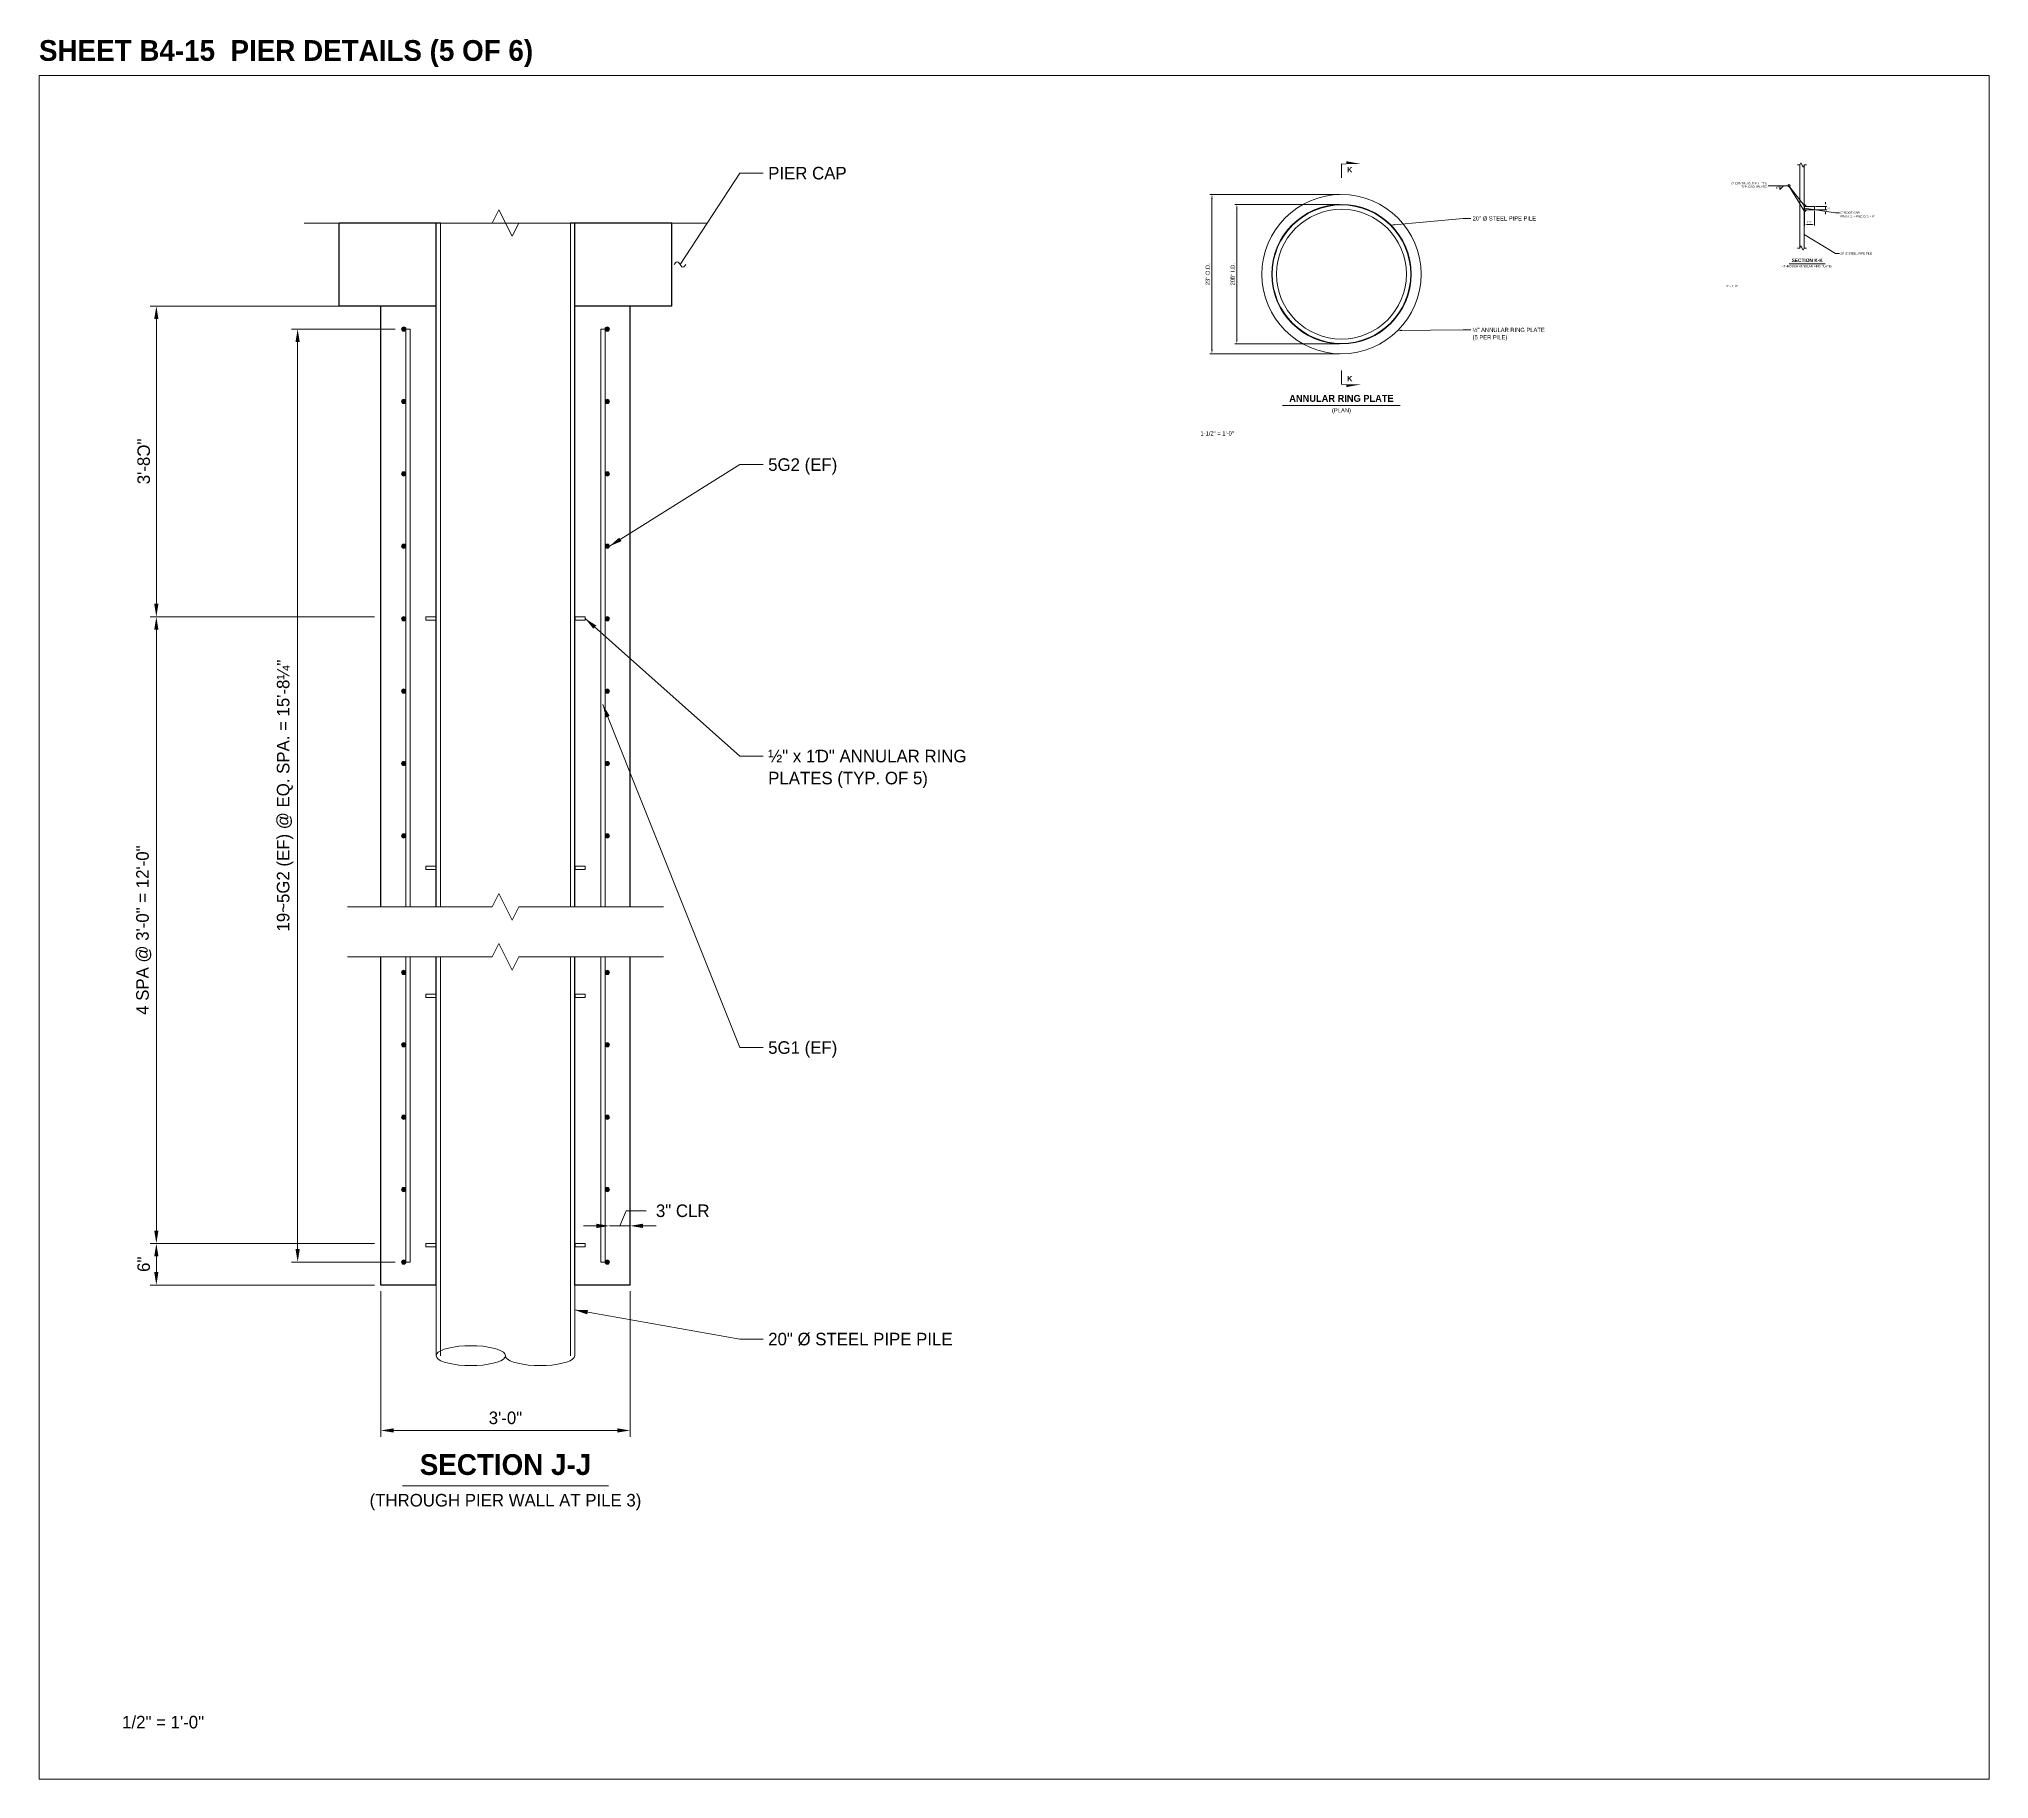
# Model space of a CAD drawing. Extents: x -1 to 861, y -26 to 2.
# Drawn here: x 539 to 562.46, y -19.5 to 1.44 of the extents above; entities that cross this region are included whole.
import ezdxf
from ezdxf.enums import TextEntityAlignment as Align

# ---------------------------------------------------------------- set-up
doc = ezdxf.new("R2010")
doc.units = 21
doc.header["$MEASUREMENT"] = 0
for name, color, linetype, lineweight in [('Border', 7, 'Continuous', 15), ('Dimension', 7, 'Continuous', 9), ('Leader', 7, 'Continuous', 9), ('PileSteel', 30, 'Continuous', 15), ('Rebar', 2, 'Continuous', 15), ('SubStrConc', 3, 'Continuous', 30), ('Symbols', 7, 'Continuous', 15), ('TextStructures', 7, 'Continuous', 9)]:
    doc.layers.add(name, color=color, linetype=linetype, lineweight=lineweight)
doc.styles.add('FDOT Bold (Large)', font='FDOTBold.ttf')
doc.styles.add('FDOT Structures', font='FDOT.ttf')
doc.styles.add('FDOT Structures Annotation', font='FDOT.ttf')
doc.styles.add('FDOT Structures Views_SectionArrow', font='FDOTBold.ttf')

msp = doc.modelspace()

# ---------------------------------------------------------------- hatches: boundary and pattern name
at = {"layer": 'Rebar'}
h = msp.add_hatch(color=256, dxfattribs=at)
h.dxf.hatch_style = 1
edge = h.paths.add_edge_path()
edge.add_arc((543.388, -2.052), 0.026, 0, 360)
h = msp.add_hatch(color=256, dxfattribs=at)
h.dxf.hatch_style = 1
edge = h.paths.add_edge_path()
edge.add_arc((545.836, -2.052), 0.026, 0, 360)
h = msp.add_hatch(color=256, dxfattribs=at)
h.dxf.hatch_style = 1
edge = h.paths.add_edge_path()
edge.add_arc((543.388, -2.923), 0.026, 0, 360)
h = msp.add_hatch(color=256, dxfattribs=at)
h.dxf.hatch_style = 1
edge = h.paths.add_edge_path()
edge.add_arc((545.836, -2.923), 0.026, 0, 360)
h = msp.add_hatch(color=256, dxfattribs=at)
h.dxf.hatch_style = 1
edge = h.paths.add_edge_path()
edge.add_arc((543.388, -3.795), 0.026, 0, 360)
h = msp.add_hatch(color=256, dxfattribs=at)
h.dxf.hatch_style = 1
edge = h.paths.add_edge_path()
edge.add_arc((545.836, -3.795), 0.026, 0, 360)
h = msp.add_hatch(color=256, dxfattribs=at)
h.dxf.hatch_style = 1
edge = h.paths.add_edge_path()
edge.add_arc((543.388, -4.666), 0.026, 0, 360)
h = msp.add_hatch(color=256, dxfattribs=at)
h.dxf.hatch_style = 1
edge = h.paths.add_edge_path()
edge.add_arc((545.836, -4.666), 0.026, 0, 360)
h = msp.add_hatch(color=256, dxfattribs=at)
h.dxf.hatch_style = 1
edge = h.paths.add_edge_path()
edge.add_arc((543.388, -5.538), 0.026, 0, 360)
h = msp.add_hatch(color=256, dxfattribs=at)
h.dxf.hatch_style = 1
edge = h.paths.add_edge_path()
edge.add_arc((545.836, -5.538), 0.026, 0, 360)
h = msp.add_hatch(color=256, dxfattribs=at)
h.dxf.hatch_style = 1
edge = h.paths.add_edge_path()
edge.add_arc((543.388, -6.409), 0.026, 0, 360)
h = msp.add_hatch(color=256, dxfattribs=at)
h.dxf.hatch_style = 1
edge = h.paths.add_edge_path()
edge.add_arc((545.836, -6.409), 0.026, 0, 360)
h = msp.add_hatch(color=256, dxfattribs=at)
h.dxf.hatch_style = 1
edge = h.paths.add_edge_path()
edge.add_arc((543.388, -7.28), 0.026, 0, 360)
h = msp.add_hatch(color=256, dxfattribs=at)
h.dxf.hatch_style = 1
edge = h.paths.add_edge_path()
edge.add_arc((545.836, -7.28), 0.026, 0, 360)
h = msp.add_hatch(color=256, dxfattribs=at)
h.dxf.hatch_style = 1
edge = h.paths.add_edge_path()
edge.add_arc((543.388, -8.152), 0.026, 0, 360)
h = msp.add_hatch(color=256, dxfattribs=at)
h.dxf.hatch_style = 1
edge = h.paths.add_edge_path()
edge.add_arc((545.836, -8.152), 0.026, 0, 360)
h = msp.add_hatch(color=256, dxfattribs=at)
h.dxf.hatch_style = 1
edge = h.paths.add_edge_path()
edge.add_arc((543.388, -9.794), 0.026, 0, 360)
h = msp.add_hatch(color=256, dxfattribs=at)
h.dxf.hatch_style = 1
edge = h.paths.add_edge_path()
edge.add_arc((545.836, -9.794), 0.026, 0, 360)
h = msp.add_hatch(color=256, dxfattribs=at)
h.dxf.hatch_style = 1
edge = h.paths.add_edge_path()
edge.add_arc((543.388, -10.665), 0.026, 0, 360)
h = msp.add_hatch(color=256, dxfattribs=at)
h.dxf.hatch_style = 1
edge = h.paths.add_edge_path()
edge.add_arc((545.836, -10.665), 0.026, 0, 360)
h = msp.add_hatch(color=256, dxfattribs=at)
h.dxf.hatch_style = 1
edge = h.paths.add_edge_path()
edge.add_arc((543.388, -11.537), 0.026, 0, 360)
h = msp.add_hatch(color=256, dxfattribs=at)
h.dxf.hatch_style = 1
edge = h.paths.add_edge_path()
edge.add_arc((545.836, -11.537), 0.026, 0, 360)
h = msp.add_hatch(color=256, dxfattribs=at)
h.dxf.hatch_style = 1
edge = h.paths.add_edge_path()
edge.add_arc((543.388, -12.408), 0.026, 0, 360)
h = msp.add_hatch(color=256, dxfattribs=at)
h.dxf.hatch_style = 1
edge = h.paths.add_edge_path()
edge.add_arc((545.836, -12.408), 0.026, 0, 360)
h = msp.add_hatch(color=256, dxfattribs=at)
h.dxf.hatch_style = 1
edge = h.paths.add_edge_path()
edge.add_arc((543.388, -13.28), 0.026, 0, 360)
h = msp.add_hatch(color=256, dxfattribs=at)
h.dxf.hatch_style = 1
edge = h.paths.add_edge_path()
edge.add_arc((545.836, -13.28), 0.026, 0, 360)

# ---------------------------------------------------------------- linework, layer by layer
at = {"layer": 'Dimension'}
for p, q in [((554.645, -0.433), (553.086, -0.433)), ((553.112, -2.298), (553.112, -0.485)), ((554.645, -0.553), (553.386, -0.553)), ((553.412, -2.178), (553.412, -0.605)), ((560.242, -0.631), (560.242, -0.807)), ((560.362, -0.631), (560.362, -0.807)), ((560.375, -0.577), (560.508, -0.577)), ((560.375, -0.618), (560.508, -0.618)), ((560.495, -0.551), (560.495, -0.525)), ((560.495, -0.577), (560.495, -0.618)), ((560.495, -0.644), (560.495, -0.67)), ((560.268, -0.794), (560.336, -0.794)), ((543.036, -1.776), (540.336, -1.776)), ((540.412, -5.358), (540.412, -1.932)), ((543.286, -2.052), (542.036, -2.052)), ((542.112, -13.124), (542.112, -2.208)), ((554.645, -2.23), (553.386, -2.23)), ((554.645, -2.35), (553.086, -2.35)), ((543.036, -5.514), (540.336, -5.514)), ((543.036, -5.514), (540.336, -5.514)), ((540.412, -12.9), (540.412, -5.67)), ((545.705, -12.844), (545.549, -12.844)), ((545.862, -12.844), (546.112, -12.844)), ((543.036, -13.056), (540.336, -13.056)), ((543.036, -13.056), (540.336, -13.056)), ((540.412, -13.4), (540.412, -13.212)), ((543.286, -13.28), (542.036, -13.28)), ((543.036, -13.556), (540.336, -13.556)), ((543.112, -13.631), (543.112, -15.381)), ((546.112, -13.631), (546.112, -15.381)), ((543.268, -15.306), (545.956, -15.306))]:
    msp.add_line(p, q, dxfattribs=at)
for points in [[(553.103, -0.485), (553.112, -0.433), (553.12, -0.485)], [(553.403, -0.605), (553.412, -0.553), (553.42, -0.605)], [(540.386, -1.932), (540.412, -1.776), (540.437, -1.932)], [(542.086, -2.208), (542.112, -2.052), (542.137, -2.208)], [(553.12, -2.298), (553.112, -2.35), (553.103, -2.298)], [(553.42, -2.178), (553.412, -2.23), (553.403, -2.178)], [(540.437, -5.358), (540.412, -5.514), (540.386, -5.358)], [(540.386, -5.67), (540.412, -5.514), (540.437, -5.67)], [(540.437, -12.9), (540.412, -13.056), (540.386, -12.9)], [(545.705, -12.818), (545.862, -12.844), (545.705, -12.87)], [(546.268, -12.87), (546.112, -12.844), (546.268, -12.818)], [(542.137, -13.124), (542.112, -13.28), (542.086, -13.124)], [(543.268, -15.331), (543.112, -15.306), (543.268, -15.28)], [(545.956, -15.28), (546.112, -15.306), (545.956, -15.331)]]:
    msp.add_solid(points, dxfattribs=at)
at = {"layer": 'Leader'}
for p in [(559.804, -0.327), (560.237, -0.564), (560.237, -0.631)]:
    msp.add_line(p, (560.054, -0.327), dxfattribs=at)
for points in [[(546.712, -1.276), (547.432, -0.176), (547.712, -0.176)], [(559.944, -0.327), (559.944, -0.373), (559.99, -0.327), (559.944, -0.327)], [(560.242, -0.597), (560.615, -0.652), (560.662, -0.652)], [(555.259, -0.802), (556.135, -0.721), (556.228, -0.721)], [(560.237, -0.916), (560.615, -1.143), (560.662, -1.143)], [(546.642, -1.276), (546.654, -1.26), (546.665, -1.248), (546.677, -1.244), (546.689, -1.248), (546.7, -1.26), (546.712, -1.276), (546.724, -1.291), (546.735, -1.303), (546.747, -1.307), (546.759, -1.303), (546.77, -1.291), (546.782, -1.276)], [(555.348, -2.069), (556.135, -2.063), (556.228, -2.063)], [(545.862, -4.666), (547.432, -3.683), (547.712, -3.683)], [(545.57, -5.535), (547.432, -7.191), (547.712, -7.191)], [(545.784, -6.572), (547.432, -10.698), (547.712, -10.698)], [(545.445, -13.856), (547.432, -14.206), (547.712, -14.206)]]:
    msp.add_lwpolyline(points, dxfattribs=at)
msp.add_circle((560.054, -0.327), 0.015, dxfattribs=at)
for points in [[(560.237, -0.564), (560.218, -0.546), (560.225, -0.54)], [(560.237, -0.631), (560.22, -0.611), (560.227, -0.607)], [(560.242, -0.597), (560.269, -0.597), (560.267, -0.606)], [(555.259, -0.802), (555.31, -0.789), (555.312, -0.806)], [(560.237, -0.916), (560.262, -0.926), (560.257, -0.933)], [(555.348, -2.069), (555.4, -2.06), (555.4, -2.078)], [(545.862, -4.666), (545.981, -4.561), (546.008, -4.605)], [(545.57, -5.535), (545.704, -5.619), (545.67, -5.658)], [(545.784, -6.572), (545.866, -6.707), (545.818, -6.727)], [(545.445, -13.856), (545.604, -13.857), (545.595, -13.909)]]:
    msp.add_solid(points, dxfattribs=at)
at = {"layer": 'PileSteel'}
for p, q in [((560.185, -1.077), (560.185, -0.077)), ((560.237, -1.077), (560.237, -0.077))]:
    msp.add_line(p, q, dxfattribs=at)
for points in [[(560.237, -0.577), (560.237, -0.551), (560.263, -0.577), (560.237, -0.577)], [(560.237, -0.618), (560.237, -0.644), (560.263, -0.618), (560.237, -0.618)], [(543.779, -9.006), (543.779, -0.776)], [(545.393, -0.776), (544.612, -0.776), (543.831, -0.776)], [(543.831, -9.006), (543.831, -0.776)], [(545.393, -1.006), (545.393, -0.776)], [(545.393, -9.006), (545.393, -0.776)], [(545.393, -1.006), (545.393, -0.91), (545.393, -0.814), (545.393, -0.776)], [(545.445, -9.006), (545.445, -0.776)], [(545.393, -2.428), (545.393, -1.006)], [(545.445, -1.97), (545.445, -1.776)], [(545.445, -3.171), (545.445, -1.97)], [(545.393, -2.717), (545.393, -2.621), (545.393, -2.525), (545.393, -2.428), (545.393, -2.332)], [(545.445, -2.717), (545.445, -2.621), (545.445, -2.525), (545.445, -2.428), (545.445, -2.332)], [(545.393, -2.717), (545.393, -2.428)], [(545.445, -2.717), (545.445, -2.428)], [(545.393, -4.177), (545.393, -2.717)], [(545.445, -4.177), (545.445, -2.717)], [(545.445, -3.414), (545.445, -3.333), (545.445, -3.252), (545.445, -3.171), (545.445, -3.089)], [(545.445, -3.414), (545.445, -3.171)], [(545.445, -4.647), (545.445, -3.414)], [(545.393, -4.466), (545.393, -4.37), (545.393, -4.274), (545.393, -4.177), (545.393, -4.081)], [(545.393, -4.466), (545.393, -4.177)], [(545.445, -4.466), (545.445, -4.37), (545.445, -4.274), (545.445, -4.177), (545.445, -4.081)], [(545.445, -4.466), (545.445, -4.177)], [(545.393, -5.926), (545.393, -4.466)], [(545.445, -5.926), (545.445, -4.466)], [(545.445, -4.89), (545.445, -4.809), (545.445, -4.728), (545.445, -4.647), (545.445, -4.566)], [(545.445, -4.89), (545.445, -4.647)], [(545.445, -6.123), (545.445, -4.89)], [(543.654, -5.556), (543.654, -5.514)], [(543.773, -5.514), (543.654, -5.514)], [(543.773, -5.556), (543.654, -5.556)], [(543.773, -5.556), (543.773, -5.514)], [(545.57, -5.514), (545.45, -5.514)], [(545.45, -5.556), (545.45, -5.514)], [(545.45, -5.518), (545.45, -5.515)], [(545.45, -5.522), (545.45, -5.518)], [(545.45, -5.525), (545.45, -5.522)], [(545.45, -5.529), (545.45, -5.526)], [(545.45, -5.533), (545.45, -5.53)], [(545.45, -5.537), (545.45, -5.533)], [(545.45, -5.54), (545.45, -5.537)], [(545.45, -5.544), (545.45, -5.541)], [(545.45, -5.548), (545.45, -5.545)], [(545.45, -5.552), (545.45, -5.549)], [(545.45, -5.555), (545.45, -5.552)], [(545.57, -5.556), (545.45, -5.556)], [(545.57, -5.556), (545.57, -5.514)], [(545.57, -5.518), (545.57, -5.515)], [(545.57, -5.522), (545.57, -5.518)], [(545.57, -5.525), (545.57, -5.522)], [(545.57, -5.529), (545.57, -5.526)], [(545.57, -5.533), (545.57, -5.53)], [(545.57, -5.537), (545.57, -5.533)], [(545.57, -5.54), (545.57, -5.537)], [(545.57, -5.544), (545.57, -5.541)], [(545.57, -5.548), (545.57, -5.545)], [(545.57, -5.552), (545.57, -5.549)], [(545.57, -5.555), (545.57, -5.552)], [(545.393, -6.215), (545.393, -6.119), (545.393, -6.022), (545.393, -5.926), (545.393, -5.83)], [(545.445, -6.215), (545.445, -6.119), (545.445, -6.022), (545.445, -5.926), (545.445, -5.83)], [(545.393, -6.215), (545.393, -5.926)], [(545.445, -6.215), (545.445, -5.926)], [(545.445, -6.367), (545.445, -6.285), (545.445, -6.204), (545.445, -6.123), (545.445, -6.042)], [(545.393, -7.675), (545.393, -6.215)], [(545.445, -6.367), (545.445, -6.123)], [(545.445, -7.675), (545.445, -6.215)], [(545.445, -7.599), (545.445, -6.367)], [(545.393, -7.964), (545.393, -7.868), (545.393, -7.771), (545.393, -7.675), (545.393, -7.579)], [(545.393, -7.964), (545.393, -7.675)], [(545.445, -7.843), (545.445, -7.762), (545.445, -7.681), (545.445, -7.599), (545.445, -7.518)], [(545.445, -7.964), (545.445, -7.868), (545.445, -7.771), (545.445, -7.675), (545.445, -7.579)], [(545.445, -7.843), (545.445, -7.599)], [(545.445, -7.964), (545.445, -7.675)], [(545.393, -9.006), (545.393, -7.964)], [(545.445, -9.006), (545.445, -7.843)], [(545.445, -9.006), (545.445, -7.964)], [(543.654, -8.556), (543.654, -8.514)], [(543.773, -8.514), (543.654, -8.514)], [(543.773, -8.556), (543.654, -8.556)], [(543.773, -8.556), (543.773, -8.514)], [(545.57, -8.514), (545.45, -8.514)], [(545.45, -8.556), (545.45, -8.514)], [(545.45, -8.518), (545.45, -8.515)], [(545.45, -8.522), (545.45, -8.518)], [(545.45, -8.525), (545.45, -8.522)], [(545.45, -8.529), (545.45, -8.526)], [(545.45, -8.533), (545.45, -8.53)], [(545.45, -8.537), (545.45, -8.533)], [(545.45, -8.54), (545.45, -8.537)], [(545.45, -8.544), (545.45, -8.541)], [(545.45, -8.548), (545.45, -8.545)], [(545.45, -8.552), (545.45, -8.549)], [(545.45, -8.555), (545.45, -8.552)], [(545.57, -8.556), (545.45, -8.556)], [(545.57, -8.556), (545.57, -8.514)], [(545.57, -8.518), (545.57, -8.515)], [(545.57, -8.522), (545.57, -8.518)], [(545.57, -8.525), (545.57, -8.522)], [(545.57, -8.529), (545.57, -8.526)], [(545.57, -8.533), (545.57, -8.53)], [(545.57, -8.537), (545.57, -8.533)], [(545.57, -8.54), (545.57, -8.537)], [(545.57, -8.544), (545.57, -8.541)], [(545.57, -8.548), (545.57, -8.545)], [(545.57, -8.552), (545.57, -8.549)], [(545.57, -8.555), (545.57, -8.552)], [(543.779, -14.406), (543.779, -9.606)], [(543.831, -14.406), (543.831, -9.606)], [(545.393, -10.213), (545.393, -9.606)], [(545.393, -14.406), (545.393, -9.606)], [(545.445, -10.522), (545.445, -9.606)], [(545.445, -10.213), (545.445, -9.606)], [(545.445, -14.406), (545.445, -9.606)], [(543.654, -10.097), (543.654, -10.056)], [(543.773, -10.056), (543.654, -10.056)], [(543.773, -10.097), (543.773, -10.056)], [(545.57, -10.056), (545.45, -10.056)], [(545.45, -10.059), (545.45, -10.056)], [(545.45, -10.097), (545.45, -10.056)], [(545.45, -10.063), (545.45, -10.06)], [(545.45, -10.067), (545.45, -10.064)], [(545.45, -10.071), (545.45, -10.068)], [(545.45, -10.075), (545.45, -10.071)], [(545.45, -10.078), (545.45, -10.075)], [(545.45, -10.082), (545.45, -10.079)], [(545.45, -10.086), (545.45, -10.083)], [(545.45, -10.09), (545.45, -10.087)], [(545.57, -10.059), (545.57, -10.056)], [(545.57, -10.097), (545.57, -10.056)], [(545.57, -10.063), (545.57, -10.06)], [(545.57, -10.067), (545.57, -10.064)], [(545.57, -10.071), (545.57, -10.068)], [(545.57, -10.075), (545.57, -10.071)], [(545.57, -10.078), (545.57, -10.075)], [(545.57, -10.082), (545.57, -10.079)], [(545.57, -10.086), (545.57, -10.083)], [(545.57, -10.09), (545.57, -10.087)], [(543.773, -10.097), (543.654, -10.097)], [(545.393, -10.501), (545.393, -10.405), (545.393, -10.309), (545.393, -10.213), (545.393, -10.117)], [(545.393, -10.501), (545.393, -10.213)], [(545.445, -10.501), (545.445, -10.405), (545.445, -10.309), (545.445, -10.213), (545.445, -10.117)], [(545.445, -10.501), (545.445, -10.213)], [(545.45, -10.093), (545.45, -10.09)], [(545.45, -10.097), (545.45, -10.094)], [(545.57, -10.097), (545.45, -10.097)], [(545.57, -10.093), (545.57, -10.09)], [(545.57, -10.097), (545.57, -10.094)], [(545.393, -11.962), (545.393, -10.501)], [(545.445, -11.962), (545.445, -10.501)], [(545.445, -10.766), (545.445, -10.522)], [(545.445, -11.998), (545.445, -10.766)], [(545.393, -12.25), (545.393, -12.154), (545.393, -12.058), (545.393, -11.962), (545.393, -11.866)], [(545.393, -12.25), (545.393, -11.962)], [(545.445, -12.25), (545.445, -12.154), (545.445, -12.058), (545.445, -11.962), (545.445, -11.866)], [(545.445, -12.242), (545.445, -12.161), (545.445, -12.08), (545.445, -11.998), (545.445, -11.917)], [(545.445, -12.25), (545.445, -11.962)], [(545.445, -12.242), (545.445, -11.998)], [(545.393, -13.711), (545.393, -12.25)], [(545.445, -13.711), (545.445, -12.25)], [(543.654, -13.097), (543.654, -13.056)], [(543.773, -13.056), (543.654, -13.056)], [(543.773, -13.097), (543.654, -13.097)], [(543.773, -13.097), (543.773, -13.056)], [(545.57, -13.056), (545.45, -13.056)], [(545.45, -13.059), (545.45, -13.056)], [(545.45, -13.097), (545.45, -13.056)], [(545.45, -13.063), (545.45, -13.06)], [(545.45, -13.067), (545.45, -13.064)], [(545.45, -13.071), (545.45, -13.068)], [(545.45, -13.075), (545.45, -13.071)], [(545.45, -13.078), (545.45, -13.075)], [(545.45, -13.082), (545.45, -13.079)], [(545.45, -13.086), (545.45, -13.083)], [(545.45, -13.09), (545.45, -13.087)], [(545.45, -13.093), (545.45, -13.09)], [(545.45, -13.097), (545.45, -13.094)], [(545.57, -13.097), (545.45, -13.097)], [(545.57, -13.059), (545.57, -13.056)], [(545.57, -13.097), (545.57, -13.056)], [(545.57, -13.063), (545.57, -13.06)], [(545.57, -13.067), (545.57, -13.064)], [(545.57, -13.071), (545.57, -13.068)], [(545.57, -13.075), (545.57, -13.071)], [(545.57, -13.078), (545.57, -13.075)], [(545.57, -13.082), (545.57, -13.079)], [(545.57, -13.086), (545.57, -13.083)], [(545.57, -13.09), (545.57, -13.087)], [(545.57, -13.093), (545.57, -13.09)], [(545.57, -13.097), (545.57, -13.094)], [(545.445, -13.556), (545.445, -13.54), (545.445, -13.458), (545.445, -13.377), (545.445, -13.296)], [(545.393, -13.999), (545.393, -13.903), (545.393, -13.807), (545.393, -13.711), (545.393, -13.614)], [(545.393, -13.999), (545.393, -13.711)], [(545.445, -13.999), (545.445, -13.903), (545.445, -13.807), (545.445, -13.711), (545.445, -13.614)], [(545.445, -13.999), (545.445, -13.711)], [(545.393, -14.406), (545.393, -13.999)], [(545.445, -14.406), (545.445, -13.999)], [(544.612, -14.406), (544.606, -14.385), (544.587, -14.365), (544.556, -14.346), (544.514, -14.329), (544.463, -14.314), (544.404, -14.302), (544.338, -14.293), (544.268, -14.288), (544.195, -14.286), (544.123, -14.288), (544.053, -14.293), (543.987, -14.302), (543.927, -14.314), (543.876, -14.329), (543.834, -14.346), (543.804, -14.365), (543.785, -14.385), (543.779, -14.406), (543.785, -14.427), (543.804, -14.447), (543.834, -14.466), (543.876, -14.483), (543.927, -14.498), (543.987, -14.51), (544.053, -14.519), (544.123, -14.524), (544.195, -14.526), (544.268, -14.524), (544.338, -14.519), (544.404, -14.51), (544.463, -14.498), (544.514, -14.483), (544.556, -14.466), (544.587, -14.447), (544.606, -14.427), (544.612, -14.406)], [(544.612, -14.406), (544.618, -14.427), (544.637, -14.447), (544.668, -14.466), (544.709, -14.483), (544.761, -14.498), (544.82, -14.51), (544.886, -14.519), (544.956, -14.524), (545.029, -14.526), (545.101, -14.524), (545.171, -14.519), (545.237, -14.51), (545.296, -14.498), (545.348, -14.483), (545.389, -14.466), (545.42, -14.447), (545.439, -14.427), (545.445, -14.406)]]:
    msp.add_lwpolyline(points, dxfattribs=at)
msp.add_lwpolyline([(560.242, -0.577), (560.362, -0.577), (560.362, -0.618), (560.242, -0.618)], close=True, dxfattribs=at)
for radius in [0.958, 0.839, 0.833, 0.781]:
    msp.add_circle((554.67, -1.392), radius, dxfattribs=at)
at = {"layer": 'Rebar'}
for p, q in [((543.414, -2.052), (543.466, -2.052)), ((545.758, -2.052), (545.81, -2.052)), ((543.414, -13.28), (543.466, -13.28)), ((545.758, -13.28), (545.81, -13.28))]:
    msp.add_line(p, q, dxfattribs=at)
for points in [[(543.414, -9.006), (543.414, -2.052)], [(543.466, -9.006), (543.466, -2.052)], [(545.758, -9.006), (545.758, -2.052)], [(545.81, -9.006), (545.81, -2.052)], [(543.414, -13.28), (543.414, -9.606)], [(543.466, -13.28), (543.466, -9.606)], [(545.758, -13.28), (545.758, -9.606)], [(545.81, -13.28), (545.81, -9.606)]]:
    msp.add_lwpolyline(points, dxfattribs=at)
for centre in [(543.388, -2.052), (545.836, -2.052), (543.388, -2.923), (545.836, -2.923), (543.388, -3.795), (545.836, -3.795), (543.388, -4.666), (545.836, -4.666), (543.388, -5.538), (545.836, -5.538), (543.388, -6.409), (545.836, -6.409), (543.388, -7.28), (545.836, -7.28), (543.388, -8.152), (545.836, -8.152), (543.388, -9.794), (545.836, -9.794), (543.388, -10.665), (545.836, -10.665), (543.388, -11.537), (545.836, -11.537), (543.388, -12.408), (545.836, -12.408), (543.388, -13.28), (545.836, -13.28)]:
    msp.add_circle(centre, 0.026, dxfattribs=at)
at = {"layer": 'SubStrConc'}
for points in [[(542.612, -1.776), (542.612, -0.776)], [(543.779, -0.776), (542.612, -0.776)], [(543.831, -0.776), (543.779, -0.776)], [(543.779, -1.776), (543.779, -0.776)], [(545.445, -0.776), (545.393, -0.776)], [(545.445, -1.006), (545.445, -0.776)], [(546.612, -0.776), (545.445, -0.776)], [(545.445, -1.776), (545.445, -0.776)], [(545.445, -0.788), (545.445, -0.776)], [(545.445, -1.006), (545.445, -0.91), (545.445, -0.814), (545.445, -0.776)], [(545.445, -0.788), (545.445, -0.783), (545.445, -0.778), (545.445, -0.776)], [(545.445, -0.862), (545.445, -0.788)], [(545.445, -0.877), (545.445, -0.872), (545.445, -0.867), (545.445, -0.862), (545.445, -0.857)], [(545.445, -0.877), (545.445, -0.862)], [(545.445, -0.952), (545.445, -0.877)], [(546.612, -1.776), (546.612, -0.776)], [(545.445, -0.967), (545.445, -0.962), (545.445, -0.957), (545.445, -0.952), (545.445, -0.947)], [(545.445, -0.967), (545.445, -0.952)], [(545.445, -1.043), (545.445, -0.967)], [(545.445, -2.428), (545.445, -1.006)], [(545.445, -1.058), (545.445, -1.053), (545.445, -1.048), (545.445, -1.043), (545.445, -1.038)], [(545.445, -1.058), (545.445, -1.043)], [(545.445, -1.134), (545.445, -1.058)], [(545.445, -1.149), (545.445, -1.144), (545.445, -1.139), (545.445, -1.134), (545.445, -1.129)], [(545.445, -1.149), (545.445, -1.134)], [(545.445, -1.225), (545.445, -1.149)], [(545.445, -1.24), (545.445, -1.235), (545.445, -1.23), (545.445, -1.225), (545.445, -1.22)], [(545.445, -1.24), (545.445, -1.225)], [(545.445, -1.316), (545.445, -1.24)], [(545.445, -1.331), (545.445, -1.326), (545.445, -1.321), (545.445, -1.316), (545.445, -1.311)], [(545.445, -1.331), (545.445, -1.316)], [(545.445, -1.407), (545.445, -1.331)], [(545.445, -1.422), (545.445, -1.417), (545.445, -1.412), (545.445, -1.407), (545.445, -1.402)], [(545.445, -1.422), (545.445, -1.407)], [(545.445, -1.498), (545.445, -1.422)], [(545.445, -1.513), (545.445, -1.508), (545.445, -1.503), (545.445, -1.498), (545.445, -1.493)], [(545.445, -1.513), (545.445, -1.498)], [(545.445, -1.589), (545.445, -1.513)], [(545.445, -1.604), (545.445, -1.599), (545.445, -1.594), (545.445, -1.589), (545.445, -1.584)], [(545.445, -1.604), (545.445, -1.589)], [(545.445, -1.68), (545.445, -1.604)], [(543.779, -1.776), (542.612, -1.776)], [(543.112, -9.006), (543.112, -1.776)], [(543.779, -1.776), (543.112, -1.776)], [(543.779, -9.006), (543.779, -1.776)], [(545.445, -1.695), (545.445, -1.69), (545.445, -1.685), (545.445, -1.68), (545.445, -1.675)], [(545.445, -1.695), (545.445, -1.68)], [(545.445, -1.765), (545.445, -1.695)], [(545.445, -1.776), (545.445, -1.775), (545.445, -1.77), (545.445, -1.765), (545.445, -1.76)], [(545.445, -1.776), (545.445, -1.765)], [(546.112, -1.776), (545.445, -1.776)], [(545.445, -9.006), (545.445, -1.776)], [(546.612, -1.776), (545.445, -1.776)], [(545.445, -1.97), (545.445, -1.889), (545.445, -1.808), (545.445, -1.776)], [(546.112, -9.006), (546.112, -1.776)], [(545.445, -9.006), (545.445, -8.994)], [(543.112, -13.556), (543.112, -9.606)], [(543.779, -13.556), (543.779, -9.606)], [(545.445, -13.556), (545.445, -9.606)], [(546.112, -13.556), (546.112, -9.606)], [(545.445, -10.766), (545.445, -10.685), (545.445, -10.603), (545.445, -10.522), (545.445, -10.441)], [(545.445, -13.377), (545.445, -12.242)], [(543.779, -13.556), (543.112, -13.556)], [(545.445, -13.556), (545.445, -13.377)], [(546.112, -13.556), (545.445, -13.556)]]:
    msp.add_lwpolyline(points, dxfattribs=at)
at = {"layer": 'Symbols', "const_width": 0.00933}
for points in [[(554.67, -0.233), (554.67, -0.067), (554.73, -0.067)], [(554.67, -2.55), (554.67, -2.717), (554.73, -2.717)]]:
    msp.add_lwpolyline(points, dxfattribs=at)
at = {"layer": 'Symbols'}
for points in [[(560.158, -0.077), (560.184, -0.077), (560.198, -0.05), (560.224, -0.103), (560.238, -0.077), (560.264, -0.077)], [(542.192, -0.776), (544.452, -0.776), (544.532, -0.616), (544.692, -0.936), (544.772, -0.776), (547.032, -0.776)], [(560.158, -1.077), (560.184, -1.077), (560.198, -1.05), (560.224, -1.103), (560.238, -1.077), (560.264, -1.077)], [(542.712, -9.006), (544.452, -9.006), (544.532, -8.846), (544.692, -9.166), (544.772, -9.006), (546.512, -9.006)], [(542.712, -9.606), (544.452, -9.606), (544.532, -9.446), (544.692, -9.766), (544.772, -9.606), (546.512, -9.606)]]:
    msp.add_lwpolyline(points, dxfattribs=at)
for points in [[(554.73, -0.067), (554.91, -0.067), (554.73, -0.033)], [(554.73, -2.717), (554.91, -2.717), (554.73, -2.75)]]:
    msp.add_solid(points, dxfattribs=at)
at = {"layer": 'TextStructures'}
for p, q in [((560.055, -1.267), (560.491, -1.267)), ((553.961, -2.972), (555.378, -2.972)), ((543.372, -15.971), (545.852, -15.971))]:
    msp.add_line(p, q, dxfattribs=at)

# ---------------------------------------------------------------- texts
at = {"layer": 'Border', "style": 'FDOT Bold (Large)'}
msp.add_text('SHEET B4-15  PIER DETAILS (5 OF 6)', height=0.25001, dxfattribs=at).set_placement((539, 1.1), align=Align.BOTTOM_LEFT)
at = {"layer": 'Border', "style": 'FDOT Structures'}
for s, height, p in [('3" = 1\'-0"', 0.0252, (559.298, -1.522)), ('1-1/2" = 1\'-0"', 0.0504, (552.974, -3.283)), ('1/2" = 1\'-0"', 0.1512, (540, -18.74))]:
    msp.add_text(s, height=height, dxfattribs=at).set_placement(p, align=Align.TOP_LEFT)
at = {"layer": 'Dimension', "insert": (546.745, -12.663), "char_height": 0.1512, "attachment_point": 5, "line_spacing_factor": 1.05, "style": 'FDOT Structures Annotation', "bg_fill": 3, "box_fill_scale": 1.1, "bg_fill_color": 0}
msp.add_mtext('3" CLR', dxfattribs=at)
at = {"layer": 'TextStructures', "style": 'FDOT Structures'}
for s, height, p in [('PIER CAP', 0.1512, (547.773, -0.176)), ('20" Ø STEEL PIPE PILE', 0.0504, (556.248, -0.721)), ('20" Ø STEEL PIPE PILE', 0.0252, (560.672, -1.143)), ('5G2 (EF)', 0.1512, (547.773, -3.683)), ('5G1 (EF)', 0.1512, (547.773, -10.698)), ('20" Ø STEEL PIPE PILE', 0.1512, (547.773, -14.206))]:
    msp.add_text(s, height=height, dxfattribs=at).set_placement(p, align=Align.MIDDLE_LEFT)
at = {"layer": 'TextStructures', "style": 'FDOT Structures Views_SectionArrow'}
for p in [(554.769, -0.135), (554.769, -2.648)]:
    msp.add_text('K', height=0.064, dxfattribs=at).set_placement(p, align=Align.MIDDLE_CENTER)
at = {"layer": 'TextStructures', "style": 'FDOT Structures'}
for s, p in [('(2 CONTINUOUS FILLETS,', (559.794, -0.319)), ('TYP. EACH PLATE)', (559.794, -0.359))]:
    msp.add_text(s, height=0.0252, dxfattribs=at).set_placement(p, align=Align.BOTTOM_RIGHT)
msp.add_text('Ɖ"', height=0.0252, dxfattribs=at).set_placement((559.934, -0.35), align=Align.MIDDLE_RIGHT)
at = {"layer": 'TextStructures'}
for s, height, style, p in [('(THROUGH ANNULAR RING PLATE)', 0.0252, 'FDOT Structures', (560.273, -1.316)), ('SECTION K-K', 0.04167, 'FDOT Bold (Large)', (560.273, -1.258)), ('ANNULAR RING PLATE', 0.08334, 'FDOT Bold (Large)', (554.67, -2.953)), ('(PLAN)', 0.0504, 'FDOT Structures', (554.67, -3.07)), ('SECTION J-J', 0.25001, 'FDOT Bold (Large)', (544.612, -15.916)), ('(THROUGH PIER WALL AT PILE 3)', 0.1512, 'FDOT Structures', (544.612, -16.266))]:
    msp.add_text(s, height=height, dxfattribs=dict(at, style=style)).set_placement(p, align=Align.BOTTOM_CENTER)
at = {"layer": 'TextStructures', "attachment_point": 1, "line_spacing_factor": 1.05, "style": 'FDOT Structures'}
for s, insert, char_height in [('Ƈ" ROOT GAP:\\PRING I.D. = PILE O.D. + ƃ"', (560.672, -0.639), 0.0252), ('½" ANNULAR RING PLATE\\P(5 PER PILE)', (556.248, -2.037), 0.0504), ('½" x 1Ɗ" ANNULAR RING\\PPLATES (TYP. OF 5)', (547.773, -7.115), 0.1512)]:
    msp.add_mtext(s, dxfattribs=dict(at, insert=insert, char_height=char_height))

# ---------------------------------------------------------------- next in the draw order: linework, layer by layer
at = {"layer": 'Border'}
msp.add_lwpolyline([(539, -19.5), (562.461, -19.5), (562.461, 1), (539, 1)], close=True, dxfattribs=at)
at = {"layer": 'Dimension'}
msp.add_line((546.268, -12.844), (546.424, -12.844), dxfattribs=at)
msp.add_lwpolyline([(546.305, -12.663), (546.065, -12.663), (545.987, -12.844)], dxfattribs=at)

# ---------------------------------------------------------------- next in the draw order: texts
at = {"layer": 'Dimension', "attachment_point": 5, "rotation": 90, "style": 'FDOT Structures Annotation', "bg_fill": 3, "box_fill_scale": 1.1, "bg_fill_color": 1}
for s, insert, char_height in [('½"', (560.533, -0.597), 0.0252), ('23" O.D.', (553.061, -1.392), 0.0504), ('20ƃ" I.D.', (553.361, -1.392), 0.0504), ('3\'-8Ɔ"', (540.26, -3.645), 0.1512), ('19~5G2 (EF) @ EQ. SPA. = 15\'-8¼"', (541.96, -7.666), 0.1512), ('4 SPA @ 3\'-0" = 12\'-0"', (540.26, -9.285), 0.1512), ('6"', (540.26, -13.306), 0.1512)]:
    msp.add_mtext(s, dxfattribs=dict(at, insert=insert, char_height=char_height))
at = {"layer": 'Dimension', "attachment_point": 5, "style": 'FDOT Structures Annotation', "bg_fill": 3, "box_fill_scale": 1.1, "bg_fill_color": 1}
for s, insert, char_height in [('1Ɗ"', (560.302, -0.769), 0.0252), ('3\'-0"', (544.612, -15.155), 0.1512)]:
    msp.add_mtext(s, dxfattribs=dict(at, insert=insert, char_height=char_height))

# ---------------------------------------------------------------- next in the draw order: linework, layer by layer
at = {"layer": 'Dimension'}
for points in [[(560.491, -0.603), (560.495, -0.577), (560.5, -0.603)], [(560.5, -0.592), (560.495, -0.618), (560.491, -0.592)], [(560.268, -0.799), (560.242, -0.794), (560.268, -0.79)], [(560.336, -0.79), (560.362, -0.794), (560.336, -0.799)], [(540.386, -13.212), (540.412, -13.056), (540.437, -13.212)], [(540.437, -13.4), (540.412, -13.556), (540.386, -13.4)]]:
    msp.add_solid(points, dxfattribs=at)

doc.saveas('drawing.dxf')
